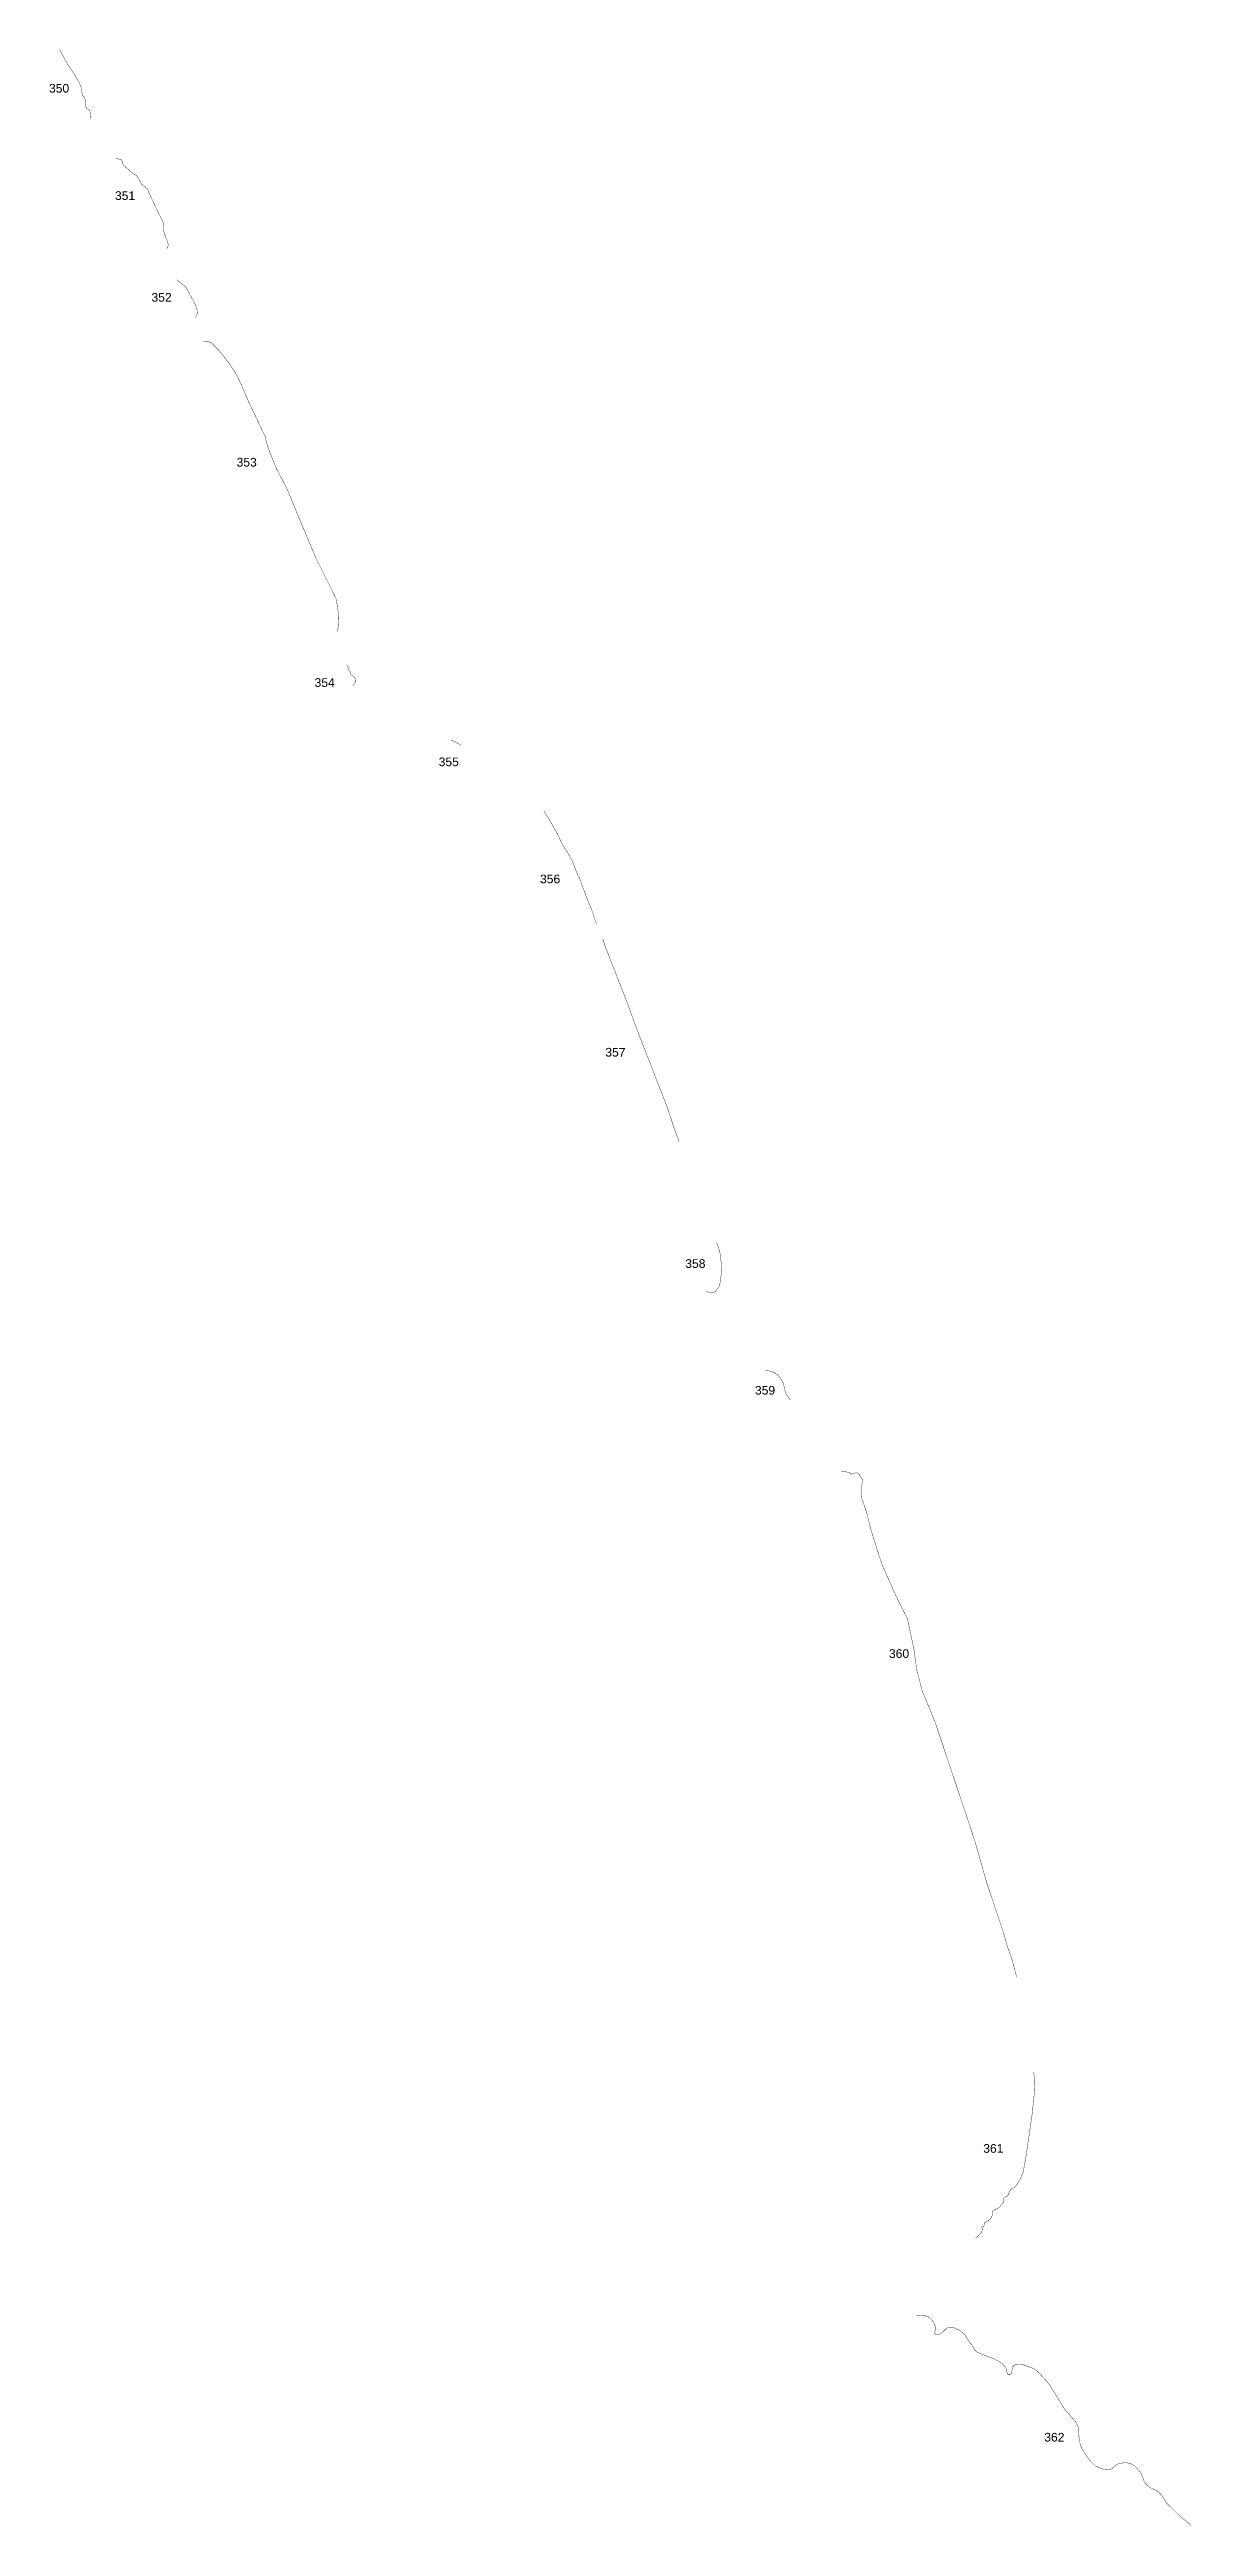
# Model space of a CAD drawing. Header units: metres. Extents: x 254121 to 358116, y 1739230 to 2227325.
# Drawn here: x 348887 to 358116, y 1739230 to 1759241 of the extents above; entities that cross this region are included whole.
import ezdxf

# ---------------------------------------------------------------- set-up
doc = ezdxf.new("R2010")
doc.units = ezdxf.units.M
doc.layers.add('NATURALLY PROTECTED', color=3, linetype='Continuous')
doc.styles.get("Standard").update_dxf_attribs({"font": 'arial.ttf'})

msp = doc.modelspace()

# ---------------------------------------------------------------- texts
at = {"char_height": 70, "attachment_point": 1}
for s, width, insert in [('350', 95.17, (348883, 1758963)), ('351', 95.17, (349416, 1758096)), ('352', 95.17, (349711, 1757274)), ('353', 95.17, (350399, 1755942)), ('354', 95.17, (351029, 1754162)), ('355', 95.17, (352032, 1753521)), ('356', 95.17, (352851, 1752575)), ('357', 95.17, (353379, 1751175)), ('358', 95.17, (354025, 1749468)), ('359', 186.67, (354588, 1748444)), ('360', 95.17, (355671, 1746317)), ('361', 95.17, (356433, 1742319)), ('362', 95.17, (356926, 1739986))]:
    msp.add_mtext_dynamic_manual_height_columns(s, width=width, gutter_width=1, heights=[0], dxfattribs=dict(at, insert=insert))

# ---------------------------------------------------------------- linework, layer by layer
at = {"layer": 'NATURALLY PROTECTED', "const_width": 3, "flags": 128}
for points in [[(348966, 1759240), (348983, 1759213), (349037, 1759117), (349090, 1759038), (349126, 1758976), (349145, 1758931), (349149, 1758913), (349149, 1758891), (349150, 1758881), (349152, 1758873), (349160, 1758865), (349168, 1758857), (349172, 1758848), (349177, 1758828), (349178, 1758802), (349180, 1758784), (349183, 1758771), (349190, 1758765), (349205, 1758754), (349211, 1758748), (349215, 1758737), (349219, 1758716), (349220, 1758690), (349223, 1758683)], [(349422, 1758362), (349435, 1758359), (349451, 1758354), (349462, 1758351), (349467, 1758350), (349472, 1758345), (349475, 1758337), (349476, 1758327), (349479, 1758318), (349491, 1758301), (349515, 1758279), (349530, 1758266), (349543, 1758254), (349557, 1758242), (349566, 1758237), (349580, 1758230), (349592, 1758221), (349601, 1758207), (349618, 1758176), (349627, 1758159), (349640, 1758145), (349669, 1758123), (349677, 1758117), (349683, 1758103), (349699, 1758065), (349765, 1757927), (349788, 1757880), (349804, 1757847), (349809, 1757813), (349809, 1757773), (349815, 1757757), (349822, 1757737), (349834, 1757702), (349841, 1757688), (349846, 1757669), (349846, 1757658), (349842, 1757647), (349837, 1757632)], [(349915, 1757380), (349951, 1757352), (349987, 1757324), (350006, 1757291), (350037, 1757233), (350062, 1757186), (350076, 1757152), (350081, 1757129), (350082, 1757108), (350076, 1757098), (350066, 1757078)], [(350124, 1756886), (350139, 1756886), (350165, 1756883), (350187, 1756876), (350204, 1756863), (350218, 1756849), (350224, 1756843), (350257, 1756809), (350296, 1756761), (350339, 1756704), (350377, 1756649), (350405, 1756601), (350436, 1756535), (350495, 1756398), (350609, 1756158), (350631, 1756113), (350640, 1756065), (350669, 1755983), (350717, 1755865), (350810, 1755684), (350903, 1755459), (351041, 1755130), (351175, 1754862), (351203, 1754803), (351214, 1754742), (351220, 1754699), (351221, 1754654), (351222, 1754604), (351219, 1754569), (351210, 1754538)], [(351285, 1754272), (351286, 1754271), (351295, 1754262), (351300, 1754254), (351302, 1754247), (351299, 1754239), (351300, 1754234), (351305, 1754227), (351313, 1754220), (351319, 1754215), (351322, 1754210), (351323, 1754206), (351321, 1754194), (351323, 1754189), (351326, 1754185), (351335, 1754182), (351343, 1754179), (351347, 1754176), (351350, 1754170), (351355, 1754162), (351358, 1754151), (351359, 1754135), (351357, 1754126), (351348, 1754114), (351338, 1754100)], [(352131, 1753664), (352132, 1753664), (352152, 1753655), (352171, 1753645), (352196, 1753630), (352215, 1753618)], [(352881, 1753089), (352904, 1753057), (352952, 1752974), (352971, 1752941), (352988, 1752911), (353032, 1752818), (353073, 1752756), (353106, 1752698), (353131, 1752635), (353146, 1752596), (353175, 1752533), (353232, 1752380), (353268, 1752294), (353307, 1752176)], [(353358, 1752054), (353380, 1751988), (353450, 1751811), (353497, 1751690), (353563, 1751521), (353637, 1751317), (353715, 1751117), (353799, 1750901), (353848, 1750776), (353882, 1750688), (353929, 1750543), (353976, 1750417)], [(354278, 1749602), (354296, 1749556), (354308, 1749506), (354318, 1749416), (354314, 1749333), (354307, 1749278), (354294, 1749241), (354269, 1749208), (354251, 1749197), (354229, 1749199), (354206, 1749204), (354193, 1749207)], [(354670, 1748566), (354674, 1748567), (354691, 1748567), (354722, 1748562), (354747, 1748550), (354765, 1748537), (354780, 1748525), (354791, 1748511), (354810, 1748478), (354820, 1748461), (354823, 1748442), (354828, 1748417), (354835, 1748391), (354842, 1748373), (354851, 1748362), (354866, 1748343), (354876, 1748330)], [(355287, 1747755), (355291, 1747754), (355304, 1747756), (355314, 1747754), (355335, 1747746), (355343, 1747745), (355348, 1747744), (355354, 1747741), (355359, 1747736), (355364, 1747733), (355370, 1747732), (355379, 1747734), (355388, 1747737), (355397, 1747740), (355402, 1747742), (355409, 1747742), (355418, 1747739), (355430, 1747731), (355436, 1747721), (355440, 1747709), (355444, 1747704), (355450, 1747700), (355453, 1747695), (355456, 1747688), (355457, 1747677), (355454, 1747660), (355451, 1747642), (355453, 1747601), (355451, 1747589), (355446, 1747570), (355448, 1747539), (355464, 1747501), (355493, 1747412), (355523, 1747291), (355564, 1747158), (355613, 1747007), (355689, 1746834), (355743, 1746715), (355819, 1746568), (355873, 1746316), (355896, 1746148), (355941, 1745977), (356041, 1745736), (356154, 1745399), (356301, 1744962), (356371, 1744748), (356426, 1744555), (356460, 1744434), (356525, 1744241), (356597, 1744025), (356630, 1743909), (356663, 1743819), (356704, 1743666)], [(356841, 1742902), (356849, 1742819), (356843, 1742702), (356827, 1742552), (356779, 1742223), (356755, 1742089), (356733, 1742038), (356708, 1741996), (356688, 1741972), (356661, 1741957), (356651, 1741946), (356641, 1741923), (356631, 1741903), (356620, 1741894), (356613, 1741892), (356604, 1741890), (356600, 1741886), (356599, 1741880), (356600, 1741875), (356601, 1741867), (356600, 1741859), (356595, 1741847), (356568, 1741812), (356546, 1741797), (356522, 1741787), (356512, 1741780), (356508, 1741760), (356503, 1741734), (356492, 1741716), (356471, 1741699), (356446, 1741687), (356443, 1741684), (356442, 1741678), (356441, 1741669), (356440, 1741661), (356437, 1741657), (356431, 1741654), (356424, 1741652), (356422, 1741650), (356422, 1741646), (356424, 1741640), (356426, 1741633), (356425, 1741629), (356424, 1741623), (356416, 1741604), (356391, 1741575), (356372, 1741560)], [(355892, 1740932), (355930, 1740934), (355959, 1740933), (355986, 1740925), (356011, 1740907), (356028, 1740885), (356041, 1740858), (356047, 1740843), (356049, 1740832), (356048, 1740818), (356043, 1740806), (356038, 1740797), (356039, 1740790), (356047, 1740783), (356057, 1740780), (356074, 1740782), (356093, 1740791), (356113, 1740807), (356130, 1740825), (356147, 1740836), (356163, 1740840), (356195, 1740836), (356235, 1740818), (356281, 1740784), (356320, 1740724), (356351, 1740679), (356371, 1740649), (356386, 1740637), (356522, 1740582), (356573, 1740556), (356595, 1740537), (356614, 1740513), (356619, 1740500), (356625, 1740472), (356628, 1740465), (356638, 1740459), (356648, 1740459), (356659, 1740464), (356664, 1740473), (356666, 1740497), (356671, 1740519), (356682, 1740531), (356699, 1740539), (356719, 1740542), (356750, 1740537), (356814, 1740516), (356847, 1740502), (356875, 1740480), (356913, 1740438), (356944, 1740405), (356976, 1740364), (357013, 1740304), (357050, 1740244), (357084, 1740187), (357115, 1740150), (357149, 1740109), (357182, 1740073), (357193, 1740049), (357202, 1740025), (357206, 1739968), (357209, 1739925), (357218, 1739890), (357236, 1739847), (357291, 1739767), (357336, 1739721), (357381, 1739702), (357408, 1739691), (357440, 1739687), (357469, 1739695), (357494, 1739717), (357516, 1739733), (357551, 1739742), (357592, 1739745), (357628, 1739736), (357660, 1739716), (357702, 1739668), (357716, 1739643), (357729, 1739605), (357746, 1739574), (357772, 1739549), (357811, 1739530), (357839, 1739518), (357873, 1739484), (357916, 1739418), (358017, 1739318), (358073, 1739272), (358103, 1739249), (358114, 1739231)]]:
    msp.add_lwpolyline(points, dxfattribs=at)

msp.set_redraw_order([(e.dxf.handle, doc.entitydb.next_handle()) for e in msp.query("TEXT MTEXT ATTDEF DIMENSION ARC_DIMENSION")])  # texts and dimensions are drawn at this point

doc.saveas('drawing.dxf')
